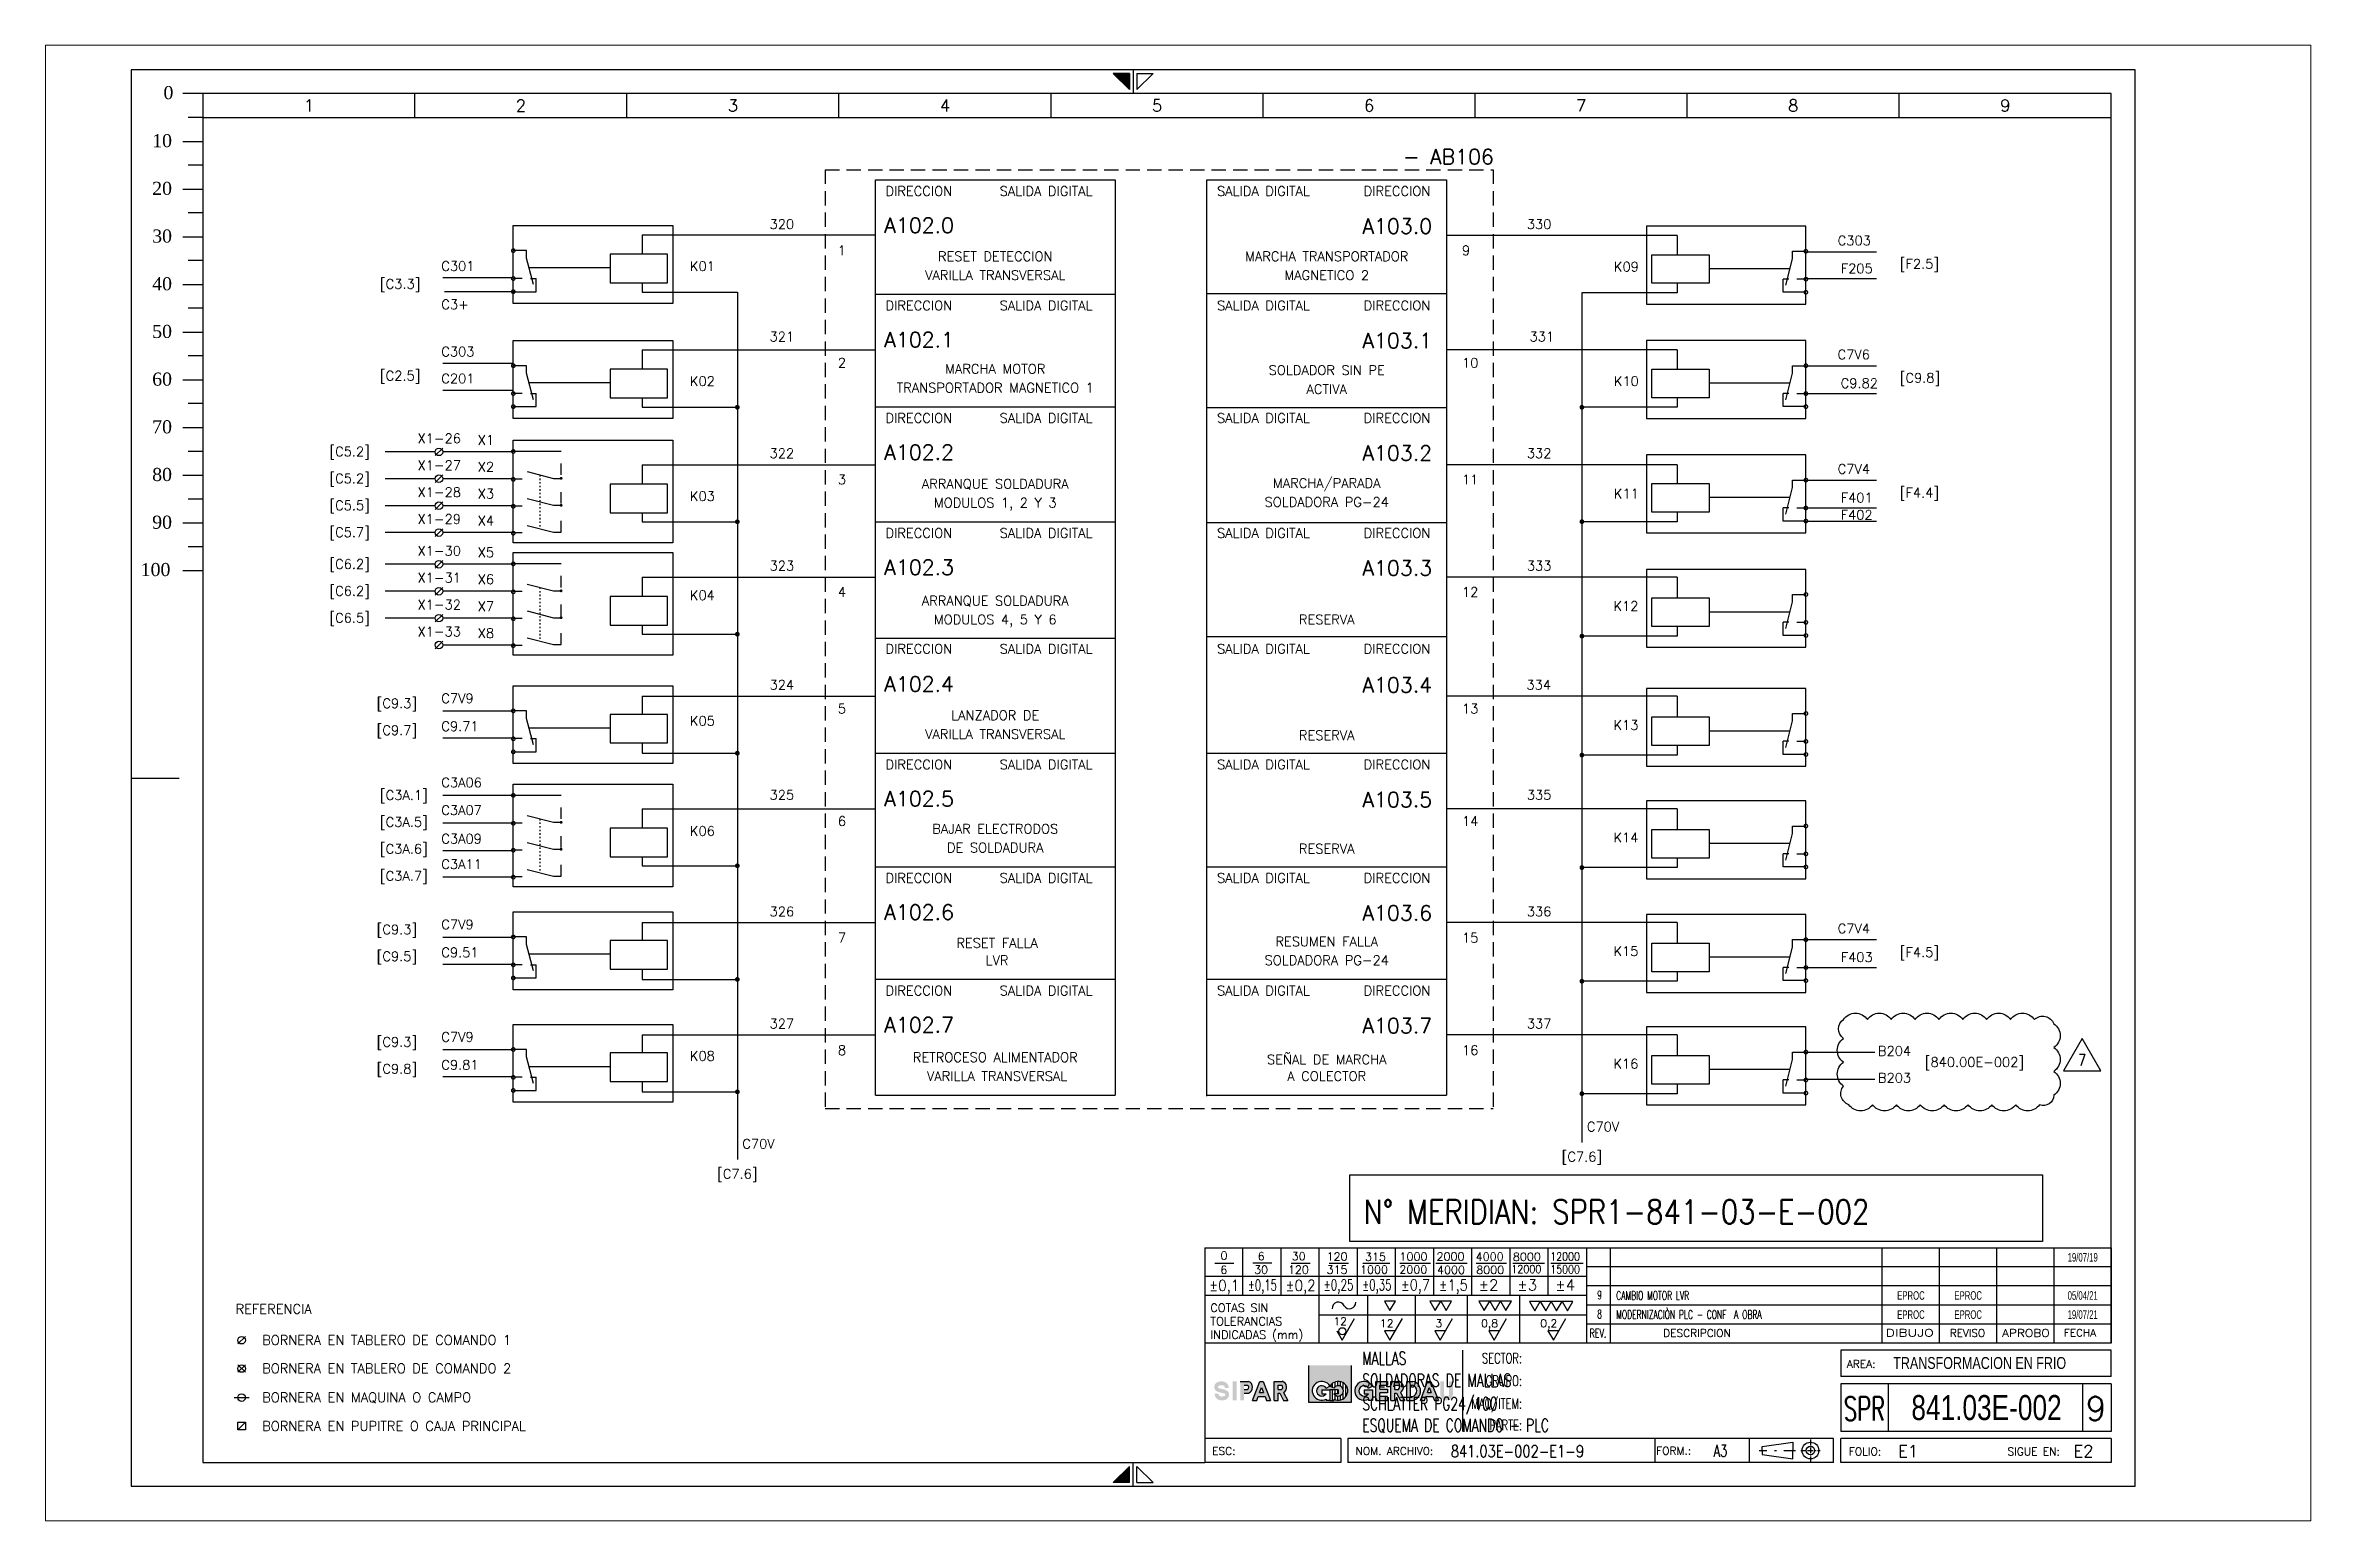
# Paper-space layout 'Layout1' of a CAD drawing. Header units: millimetres. Extents: x -18 to 457, y -7 to 302.
# The model-space entities are those that its viewports show. They can reach past a viewport. Long polylines and large blocks are cut down to what shows.
import ezdxf
from ezdxf.enums import TextEntityAlignment as Align

# ---------------------------------------------------------------- set-up
doc = ezdxf.new("R2010")
doc.units = ezdxf.units.MM
doc.linetypes.add('ACAD_ISO03W100', pattern=[30, 12, -18])
doc.linetypes.add('HIDDEN', pattern=[4.5, 3, -1.5])
for name, color, linetype in [('COMPONENTES', 4, 'Continuous'), ('LINE-CONEX', 3, 'Continuous'), ('MARGENES', 6, 'Continuous'), ('REC', 6, 'Continuous'), ('RECUADRO', 5, 'HIDDEN'), ('TEX', 150, 'Continuous'), ('TEXTO', 7, 'Continuous'), ('Textos', 150, 'Continuous'), ('TITULO', 6, 'Continuous')]:
    doc.layers.add(name, color=color, linetype=linetype)
doc.styles.add('ARIAL', font='arial.ttf', dxfattribs={"height": 2})
doc.styles.add('DUTCH801', font='dutcheb.ttf', dxfattribs={"width": 1.75, "height": 2.75})
doc.styles.add('LCOTAS', font='ROMANS')
doc.styles.add('LETRA2', font='swissk.ttf', dxfattribs={"height": 2})
doc.styles.add('LETRA25', font='romans', dxfattribs={"height": 2.5})
doc.styles.add('LETRA4', font='ROMANS', dxfattribs={"height": 4})
doc.styles.add('LETRA5', font='ROMANS', dxfattribs={"height": 5})
doc.styles.add('ROMANS', font='romans.shx', dxfattribs={"width": 0.85})
doc.styles.get("Standard").update_dxf_attribs({"font": 'arial.ttf'})

psp = doc.layouts.get("Layout1")

msp = doc.modelspace()

# ---------------------------------------------------------------- texts
at = {"layer": 'TEX', "style": 'ROMANS'}
msp.add_text('- AB106', height=3.154, dxfattribs=at).set_placement((266.53, 277.19))
at = {"layer": 'TEXTO', "style": 'ROMANS'}
for s, height, p in [('DIRECCION', 2, (158.08, 270.57)), ('SALIDA DIGITAL', 2, (182.01, 270.57)), ('SALIDA DIGITAL', 2, (227.57, 270.57)), ('DIRECCION', 2, (258.3, 270.57)), ('A102.0', 3.154, (157.83, 262.81)), ('320', 2, (133.79, 263.64)), ('A103.0', 3.154, (258.05, 262.64)), ('330', 2, (292.5, 263.64)), ('C303', 2, (357.65, 260.2)), ('C301', 2, (64.99, 254.85)), ('K01', 2, (117.08, 254.84)), ('1', 2, (148.09, 258.14)), ('9', 2, (278.9, 258.14)), ('K09', 2, (310.75, 254.72)), ('[F2.5]', 2, (370.67, 255.31)), ('[C3.3]', 2, (52.12, 251.1)), ('F205', 2, (358.3, 254.35)), ('C3+', 2, (64.99, 246.81)), ('DIRECCION', 2, (158.08, 246.58)), ('SALIDA DIGITAL', 2, (182.01, 246.58)), ('SALIDA DIGITAL', 2, (227.57, 246.58)), ('DIRECCION', 2, (258.3, 246.58)), ('C303', 2, (64.99, 236.91)), ('321', 2, (133.79, 240.06)), ('A102.1', 3.154, (157.83, 238.82)), ('A103.1', 3.154, (258.05, 238.65)), ('331', 2, (293.07, 240.06)), ('C7V6', 2, (357.63, 236.3)), ('[C2.5]', 2, (52.12, 231.86)), ('C201', 2, (64.99, 231.27)), ('K02', 2, (117.08, 230.72)), ('2', 2, (148.09, 234.56)), ('10', 2, (278.9, 234.56)), ('K10', 2, (310.75, 230.72)), ('[C9.8]', 2, (370.65, 231.41)), ('C9.82', 2, (358.28, 230.28)), ('DIRECCION', 2, (158.08, 222.99)), ('SALIDA DIGITAL', 2, (182.01, 222.99)), ('SALIDA DIGITAL', 2, (227.57, 222.99)), ('DIRECCION', 2, (258.3, 222.99)), ('X1', 2, (72.62, 218.4)), ('[C5.2]', 2, (41.53, 215.96)), ('X2', 2, (72.62, 212.75)), ('322', 2, (133.79, 215.6)), ('A102.2', 3.154, (157.83, 215.24)), ('A103.2', 3.154, (258.05, 215.06)), ('332', 2, (292.5, 215.6)), ('C7V4', 2, (357.65, 212.31)), ('[C5.2]', 2, (41.53, 210.31)), ('X3', 2, (72.62, 207.11)), ('3', 2, (148.09, 210.1)), ('11', 2, (278.9, 210.1)), ('K11', 2, (310.75, 207.14)), ('[F4.4]', 2, (370.67, 207.33)), ('[C5.5]', 2, (41.53, 204.67)), ('K03', 2, (117.08, 206.61)), ('F402', 2, (358.28, 202.68)), ('F401', 2, (358.3, 206.29)), ('[C5.7]', 2, (41.53, 199.03)), ('X4', 2, (72.62, 201.46)), ('DIRECCION', 2, (158.08, 198.87)), ('SALIDA DIGITAL', 2, (182.01, 198.87)), ('SALIDA DIGITAL', 2, (227.57, 198.87)), ('DIRECCION', 2, (258.3, 198.87)), ('[C6.2]', 2, (41.53, 192.37)), ('X5', 2, (72.62, 194.81)), ('X6', 2, (72.62, 189.17)), ('323', 2, (133.79, 192.01)), ('A102.3', 3.154, (157.83, 191.12)), ('A103.3', 3.154, (258.05, 190.95)), ('333', 2, (292.5, 192.01)), ('[C6.2]', 2, (41.53, 186.73)), ('X7', 2, (72.62, 183.52)), ('K04', 2, (117.08, 185.82)), ('4', 2, (148.09, 186.51)), ('12', 2, (278.9, 186.51)), ('K12', 2, (310.65, 183.55)), ('[C6.5]', 2, (41.53, 181.08)), ('X8', 2, (72.62, 177.88)), ('DIRECCION', 2, (158.08, 174.6)), ('SALIDA DIGITAL', 2, (182.01, 174.6)), ('SALIDA DIGITAL', 2, (227.57, 174.6)), ('DIRECCION', 2, (258.3, 174.6)), ('C7V9', 2, (64.99, 164.21)), ('324', 2, (133.79, 167.05)), ('A102.4', 3.154, (157.83, 166.62)), ('A103.4', 3.154, (258.05, 166.45)), ('334', 2, (292.41, 167.05)), ('[C9.3]', 2, (51.44, 163.16)), ('K05', 2, (117.08, 159.5)), ('5', 2, (148.09, 162.05)), ('13', 2, (278.9, 162.05)), ('[C9.7]', 2, (51.44, 157.52)), ('C9.71', 2, (64.99, 158.35)), ('K13', 2, (310.65, 158.6)), ('DIRECCION', 2, (158.08, 150.33)), ('SALIDA DIGITAL', 2, (182.01, 150.33)), ('SALIDA DIGITAL', 2, (227.57, 150.33)), ('DIRECCION', 2, (258.3, 150.33)), ('C3A06', 2, (64.99, 146.57)), ('[C3A.1]', 2, (52.12, 143.92)), ('C3A07', 2, (64.99, 140.76)), ('325', 2, (133.79, 143.97)), ('A102.5', 3.154, (157.83, 142.58)), ('A103.5', 3.154, (258.05, 142.41)), ('335', 2, (292.5, 143.97)), ('[C3A.5]', 2, (52.12, 138.28)), ('K06', 2, (117.08, 136.39)), ('6', 2, (148.09, 138.47)), ('14', 2, (278.9, 138.47)), ('[C3A.6]', 2, (52.12, 132.64)), ('C3A09', 2, (64.99, 134.77)), ('K14', 2, (310.65, 135.02)), ('[C3A.7]', 2, (52.12, 126.99)), ('C3A11', 2, (64.99, 129.43)), ('DIRECCION', 2, (158.08, 126.55)), ('SALIDA DIGITAL', 2, (182.01, 126.55)), ('SALIDA DIGITAL', 2, (227.57, 126.55)), ('DIRECCION', 2, (258.3, 126.55)), ('C7V9', 2, (64.99, 116.79)), ('326', 2, (133.79, 119.51)), ('A102.6', 3.154, (157.83, 118.8)), ('A103.6', 3.154, (258.05, 118.63)), ('336', 2, (292.5, 119.51)), ('[C9.3]', 2, (51.44, 115.75)), ('7', 2, (148.09, 114.01)), ('15', 2, (278.9, 114.01)), ('C7V4', 2, (357.65, 115.95)), ('[C9.5]', 2, (51.44, 110.11)), ('C9.51', 2, (64.99, 110.94)), ('K15', 2, (310.65, 111.19)), ('F403', 2, (358.3, 109.93)), ('[F4.5]', 2, (370.67, 110.97)), ('DIRECCION', 2, (158.08, 102.92)), ('SALIDA DIGITAL', 2, (182.01, 102.92)), ('SALIDA DIGITAL', 2, (227.57, 102.92)), ('DIRECCION', 2, (258.3, 102.92)), ('C7V9', 2, (64.99, 93.21)), ('327', 2, (133.79, 96)), ('A102.7', 3.154, (157.83, 95.17)), ('A103.7', 3.154, (258.05, 95)), ('337', 2, (292.5, 96)), ('[C9.3]', 2, (51.44, 92.16)), ('K08', 2, (117.08, 89.22)), ('8', 2, (148.09, 90.42)), ('16', 2, (278.9, 90.42)), ('[C9.8]', 2, (51.44, 86.52)), ('C9.81', 2, (64.99, 87.36)), ('K16', 2, (310.65, 87.6)), ('C70V', 2, (305.09, 74.4)), ('C70V', 2, (128.08, 70.8)), ('REFERENCIA', 2, (21.88, 36.18)), ('BORNERA EN TABLERO DE COMANDO 1', 2, (27.44, 29.65)), ('BORNERA EN TABLERO DE COMANDO 2', 2, (27.44, 23.71)), ('BORNERA EN MAQUINA O CAMPO', 2, (27.44, 17.63)), ('BORNERA EN PUPITRE O CAJA PRINCIPAL', 2, (27.44, 11.62))]:
    msp.add_text(s, height=height, dxfattribs=at).set_placement(p)
for s, p in [('RESET DETECCION', (181.08, 256.89)), ('MARCHA TRANSPORTADOR', (250.56, 256.89)), ('VARILLA TRANSVERSAL', (181.08, 252.93)), ('MAGNETICO 2', (250.56, 252.93)), ('MARCHA MOTOR', (181.08, 233.3)), ('SOLDADOR SIN PE', (250.56, 233.01)), ('TRANSPORTADOR MAGNETICO 1', (181.08, 229.34)), ('ACTIVA', (250.56, 229.05)), ('X1-26', (64.56, 218.73)), ('X1-27', (64.56, 213.08)), ('X1-28', (64.56, 207.44)), ('ARRANQUE SOLDADURA', (181.08, 209.18)), ('MARCHA/PARADA', (250.56, 209.34)), ('MODULOS 1, 2 Y 3', (181.08, 205.23)), ('SOLDADORA PG-24', (250.56, 205.38)), ('X1-29', (64.56, 201.8)), ('X1-30', (64.56, 195.14)), ('X1-31', (64.56, 189.5)), ('X1-32', (64.56, 183.86)), ('ARRANQUE SOLDADURA', (181.08, 184.68)), ('MODULOS 4, 5 Y 6', (181.08, 180.73)), ('RESERVA', (250.56, 180.73)), ('X1-33', (64.56, 178.21)), ('LANZADOR DE', (181.08, 160.65)), ('VARILLA TRANSVERSAL', (181.08, 156.69)), ('RESERVA', (250.56, 156.46)), ('BAJAR ELECTRODOS', (181.08, 136.86)), ('DE SOLDADURA', (181.08, 132.91)), ('RESERVA', (250.56, 132.68)), ('RESET FALLA', (181.47, 112.92)), ('RESUMEN FALLA', (250.56, 113.23)), ('LVR', (181.47, 109.28)), ('SOLDADORA PG-24', (250.56, 109.28)), ('RETROCESO ALIMENTADOR', (181.08, 88.95)), ('SEÑAL DE MARCHA', (250.56, 88.48)), ('B204', (369.56, 90.28)), ('VARILLA TRANSVERSAL', (181.47, 84.99)), ('A COLECTOR', (250.56, 84.99)), ('B203', (369.56, 84.64)), ('[C7.6]', (127.03, 64.5)), ('[C7.6]', (304.04, 68.1))]:
    msp.add_text(s, height=2, dxfattribs=at).set_placement(p, align=Align.CENTER)
msp.add_text('[840.00E-002]', height=2, dxfattribs=at).set_placement((396.72, 87.94), align=Align.RIGHT)
at = {"layer": 'Textos', "insert": (258.29, 60.05), "char_height": 5, "width": 174.7782, "attachment_point": 1, "style": 'ROMANS'}
msp.add_mtext('N° MERIDIAN: SPR1-841-03-E-002', dxfattribs=at)

# ---------------------------------------------------------------- blocks, each defined once
blk = doc.blocks.new('CONTAC1')
at = {"layer": 'COMPONENTES'}
blk.add_lwpolyline([(12, 0), (6, 0), (0, 0), (0, -6), (12, -6)], close=True, dxfattribs=at)
blk = doc.blocks.new('A3')
at = {"layer": 'TEX'}
h = blk.add_hatch(color=256, dxfattribs=at)
h.paths.add_polyline_path([(255.67, 25.35), (246.84, 25.35), (246.84, 17.57), (255.67, 17.57)])
h.paths.add_polyline_path([(252.04, 18.24), (252.04, 18.01), (251.24, 18.01), (250.44, 18.01), (250.44, 18.24, -2.348205), (251.24, 21, -2.348205)], flags=16)
h.paths.add_polyline_path([(252.08, 19.4), (252.97, 19.4), (252.97, 20.2), (251.24, 20.2), (249.52, 20.2), (249.52, 19.4), (250.41, 19.4, -3.501885), (250.45, 20.54), (251.24, 21), (252.04, 20.54, -3.501885)], flags=0)
h = blk.add_hatch(color=256, dxfattribs=at)
h.paths.add_polyline_path([(228.13, 21.15), (228.25, 21.17), (228.36, 21.18), (228.49, 21.19), (228.63, 21.18), (228.75, 21.17), (228.86, 21.14), (228.97, 21.08), (229.08, 21), (229.15, 20.89), (229.18, 20.81), (229.2, 20.7), (229.21, 20.6), (230.01, 20.6), (230, 20.66), (230, 20.7), (229.99, 20.75), (229.99, 20.8), (229.98, 20.84), (229.98, 20.88), (229.97, 20.92), (229.96, 20.96), (229.95, 21), (229.94, 21.04), (229.93, 21.08), (229.91, 21.12), (229.9, 21.17), (229.88, 21.21), (229.86, 21.25), (229.83, 21.29), (229.81, 21.34), (229.78, 21.38), (229.75, 21.43), (229.71, 21.47), (229.68, 21.51), (229.64, 21.55), (229.6, 21.59), (229.56, 21.63), (229.52, 21.66), (229.47, 21.7), (229.43, 21.73), (229.38, 21.76), (229.34, 21.79), (229.29, 21.81), (229.25, 21.83), (229.21, 21.85), (229.16, 21.87), (229.12, 21.89), (229.08, 21.9), (229.03, 21.92), (228.99, 21.93), (228.95, 21.94), (228.91, 21.95), (228.87, 21.95), (228.83, 21.96), (228.78, 21.97), (228.74, 21.97), (228.7, 21.97), (228.66, 21.98), (228.62, 21.98), (228.58, 21.98), (228.54, 21.98), (228.5, 21.98), (228.46, 21.98), (228.42, 21.98), (228.38, 21.98), (228.34, 21.98), (228.3, 21.98), (228.25, 21.97), (228.21, 21.97), (228.16, 21.97), (228.11, 21.96), (228.06, 21.95), (228.01, 21.94), (227.95, 21.93), (227.9, 21.92), (227.84, 21.9), (227.78, 21.88), (227.72, 21.86), (227.66, 21.83), (227.6, 21.8), (227.54, 21.77), (227.48, 21.73), (227.42, 21.69), (227.37, 21.65), (227.32, 21.6), (227.27, 21.55), (227.23, 21.5), (227.19, 21.44), (227.15, 21.38), (227.12, 21.31), (227.1, 21.25), (227.07, 21.18), (227.05, 21.12), (227.03, 21.05), (227.02, 20.98), (227.01, 20.92), (227, 20.85), (227, 20.79), (227, 20.72), (227, 20.66), (227.01, 20.6), (227.02, 20.54), (227.04, 20.49), (227.05, 20.44), (227.08, 20.39), (227.1, 20.34), (227.13, 20.29), (227.16, 20.24), (227.19, 20.2), (227.23, 20.16), (227.26, 20.11), (227.3, 20.07), (227.34, 20.04), (227.38, 20), (227.39, 19.99), (227.54, 19.91), (227.8, 19.79), (228.09, 19.7), (228.41, 19.62), (228.72, 19.54), (228.99, 19.49), (229.14, 19.43), (229.29, 19.29), (229.28, 19.1), (229.2, 18.94), (229.03, 18.86), (228.78, 18.82), (228.55, 18.81), (228.34, 18.82), (228.19, 18.86), (228.04, 18.96), (227.92, 19.1), (227.89, 19.21), (227.87, 19.4), (227.07, 19.4), (227.07, 19.34), (227.08, 19.3), (227.08, 19.25), (227.09, 19.2), (227.09, 19.16), (227.1, 19.12), (227.11, 19.08), (227.12, 19.04), (227.13, 19), (227.14, 18.96), (227.15, 18.92), (227.16, 18.88), (227.18, 18.83), (227.2, 18.79), (227.22, 18.75), (227.24, 18.71), (227.27, 18.66), (227.3, 18.62), (227.33, 18.57), (227.36, 18.53), (227.4, 18.49), (227.44, 18.45), (227.48, 18.41), (227.52, 18.37), (227.56, 18.34), (227.6, 18.3), (227.65, 18.27), (227.69, 18.24), (227.74, 18.21), (227.78, 18.19), (227.83, 18.17), (227.87, 18.15), (227.91, 18.13), (227.96, 18.11), (228, 18.1), (228.04, 18.08), (228.08, 18.07), (228.13, 18.06), (228.17, 18.05), (228.21, 18.05), (228.25, 18.04), (228.29, 18.03), (228.33, 18.03), (228.37, 18.03), (228.41, 18.02), (228.45, 18.02), (228.49, 18.02), (228.53, 18.02), (228.57, 18.02), (228.61, 18.02), (228.65, 18.02), (228.7, 18.02), (228.74, 18.02), (228.78, 18.02), (228.82, 18.03), (228.87, 18.03), (228.92, 18.03), (228.97, 18.04), (229.02, 18.05), (229.07, 18.06), (229.12, 18.07), (229.18, 18.08), (229.24, 18.1), (229.29, 18.12), (229.35, 18.14), (229.42, 18.17), (229.48, 18.2), (229.54, 18.23), (229.59, 18.27), (229.65, 18.31), (229.71, 18.35), (229.76, 18.4), (229.8, 18.45), (229.85, 18.5), (229.89, 18.56), (229.92, 18.62), (229.95, 18.69), (229.98, 18.75), (230, 18.82), (230.03, 18.88), (230.04, 18.95), (230.06, 19.02), (230.07, 19.08), (230.07, 19.15), (230.08, 19.21), (230.08, 19.28), (230.07, 19.34), (230.07, 19.4), (230.05, 19.46), (230.04, 19.51), (230.02, 19.56), (230, 19.61), (229.97, 19.66), (229.95, 19.71), (229.92, 19.76), (229.88, 19.8), (229.85, 19.84), (229.81, 19.89), (229.77, 19.93), (229.73, 19.96), (229.69, 20), (229.68, 20.01), (229.64, 20.03), (229.58, 20.06), (229.53, 20.09), (229.48, 20.11), (229.43, 20.14), (229.38, 20.16), (229.34, 20.18), (229.29, 20.19), (229.25, 20.21), (229.21, 20.23), (229.17, 20.24), (229.13, 20.25), (229.09, 20.27), (229.05, 20.28), (229.02, 20.29), (228.98, 20.3), (228.94, 20.31), (228.9, 20.32), (228.86, 20.33), (228.82, 20.34), (228.79, 20.35), (228.69, 20.37), (228.62, 20.39), (228.55, 20.41), (228.51, 20.42), (228.47, 20.43), (228.44, 20.44), (228.4, 20.45), (228.36, 20.46), (228.33, 20.46), (228.29, 20.47), (228.26, 20.48), (228.18, 20.5), (228.09, 20.52), (227.98, 20.56), (227.87, 20.62), (227.79, 20.71), (227.79, 20.83), (227.82, 20.96), (227.89, 21.06), (228, 21.12)])
h.paths.add_polyline_path([(230.87, 18.01), (231.67, 18.01), (231.67, 21.99), (230.87, 21.99)])
h.paths.add_polyline_path([(232.42, 18.01), (233.22, 18.01), (233.22, 19.5), (234.14, 19.5, 0.708852), (234.14, 21.99), (232.42, 21.99)])
h.paths.add_polyline_path([(233.22, 20.3), (233.22, 21.2), (233.97, 21.2, -0.566556), (233.97, 20.3)], flags=16)
h.paths.add_polyline_path([(236.19, 18.83), (237.62, 18.83), (237.94, 18.01), (238.8, 18.01), (237.24, 21.99), (236.52, 21.99), (235.03, 18.01), (235.88, 18.01)])
h.paths.add_polyline_path([(236.49, 19.63), (236.89, 20.7), (237.31, 19.63)], flags=16)
h.paths.add_polyline_path([(240.35, 19.5), (240.71, 19.5), (241.52, 18.01), (242.43, 18.01), (241.52, 19.67, 0.672291), (241.2, 21.99), (239.55, 21.99), (239.55, 18.01), (240.35, 18.01)])
h.paths.add_polyline_path([(240.35, 20.3), (240.35, 21.2), (241.15, 21.2, -0.508421), (241.1, 20.3)], flags=16)
h = blk.add_hatch(dxfattribs=at)
h.set_pattern_fill('ANSI31', color=256, scale=0.179464, angle=45, style=0)
h.set_pattern_definition([(90, (130.9459, 1.37434), (-0.5697977, 1e-16), [])])
h.paths.add_polyline_path([(251.24, 21), (252.04, 20.54, -3.501885), (252.08, 19.4), (252.97, 19.4), (252.97, 20.2), (251.24, 20.2), (251.24, 18.01), (252.04, 18.01), (252.04, 18.24, 2.348205)])
h = blk.add_hatch(color=256, dxfattribs=at)
h.paths.add_polyline_path([(259.33, 18.24), (259.33, 18.01), (260.13, 18.01), (260.13, 20.2), (258.4, 20.2), (258.4, 19.4), (259.29, 19.4, -3.501885), (259.33, 20.54), (260.13, 21, 2.348205)])
h.paths.add_polyline_path([(263.26, 21.99), (260.87, 21.99), (260.87, 18.01), (263.26, 18.01), (263.26, 18.8), (261.66, 18.8), (261.66, 19.56), (263.26, 19.56), (263.26, 20.36), (261.66, 20.36), (261.66, 21.2), (263.26, 21.2)])
h.paths.add_polyline_path([(265.68, 21.99), (264.02, 21.99), (264.02, 18.01), (264.82, 18.01), (264.82, 19.5), (265.18, 19.5), (265.99, 18.01), (266.9, 18.01), (266, 19.67, 0.672291)])
h.paths.add_polyline_path([(264.82, 21.2), (265.63, 21.2, -0.508421), (265.58, 20.3), (264.82, 20.3)], flags=16)
h.paths.add_polyline_path([(268.57, 21.99), (267.33, 21.99), (267.33, 18.01), (268.59, 18.01, 0.825148)])
h.paths.add_polyline_path([(268.12, 21.2), (268.49, 21.2, -0.780464), (268.5, 18.8), (268.12, 18.8)], flags=16)
h.paths.add_polyline_path([(272.41, 21.97), (271.69, 21.99), (270.19, 18.01), (271.04, 18.01), (271.35, 18.83), (272.79, 18.83), (273.11, 18.01), (273.97, 18.01)])
h.paths.add_polyline_path([(272.05, 20.7), (272.47, 19.63), (271.65, 19.63)], flags=16)
h.paths.add_polyline_path([(275.15, 21.99), (274.35, 21.99), (274.35, 19.12, 0.841466), (277, 19.12), (277, 21.99), (276.2, 21.99), (276.2, 19.2, -0.760831), (275.15, 19.2)])
at = {"layer": 'MARGENES', "color": 4}
for p, q in [((420, 297), (0, 297)), ((0, 297), (0, 0)), ((209.23, 296.25), (205.83, 296.25)), ((209.23, 292.85), (205.83, 296.25)), ((209.23, 296.25), (209.23, 292.85)), ((210, 297), (210, 292)), ((210.77, 292.85), (214.17, 296.25)), ((210.77, 296.25), (214.17, 296.25)), ((210.77, 296.25), (210.77, 292.85)), ((420, 0), (420, 297)), ((0, 148.5), (10.02, 148.5)), ((210, 0), (210, 5)), ((0, 0), (420, 0)), ((209.23, 4.15), (205.83, 0.75)), ((209.23, 0.75), (205.83, 0.75)), ((209.23, 0.75), (209.23, 4.15)), ((210.77, 4.15), (214.17, 0.75)), ((210.77, 0.75), (210.77, 4.15)), ((210.77, 0.75), (214.17, 0.75))]:
    blk.add_line(p, q, dxfattribs=at)
at = {"layer": 'MARGENES'}
for p, q in [((415, 292), (15, 292)), ((15, 292), (15, 5)), ((415, 30), (415, 292)), ((415, 50), (415, 30)), ((415, 23), (415, 28.5)), ((415, 21.5), (415, 11.5)), ((415, 10), (415, 5)), ((15, 5), (225, 5)), ((253.5, 5), (225, 5)), ((356.78, 5), (255, 5)), ((415, 5), (358.28, 5))]:
    blk.add_line(p, q, dxfattribs=at)
at = {"layer": 'MARGENES', "color": 1}
for p, q in [((59.44, 287), (59.44, 292)), ((103.89, 287), (103.89, 292)), ((148.33, 287), (148.33, 292)), ((192.78, 287), (192.78, 292)), ((237.22, 287), (237.22, 292)), ((281.67, 287), (281.67, 292)), ((326.11, 287), (326.11, 292)), ((370.56, 287), (370.56, 292)), ((15, 287), (415, 287)), ((233, 40), (233, 50)), ((241, 40), (241, 50)), ((249, 30), (249, 50)), ((257, 40), (257, 50)), ((265, 40), (265, 50)), ((273, 40), (273, 50)), ((281, 40), (281, 50)), ((289, 40), (289, 50)), ((297, 40), (297, 50)), ((310, 30), (310, 50)), ((367, 30), (367, 50)), ((379, 30), (379, 50)), ((391, 30), (391, 50)), ((403, 30), (403, 50)), ((305, 44), (225, 44)), ((227.1, 46.76), (231.1, 46.76)), ((235.06, 46.82), (239.06, 46.82)), ((243.1, 46.76), (247.1, 46.76)), ((251.1, 46.76), (255.1, 46.76)), ((258.14, 46.76), (263.81, 46.76)), ((265.88, 46.76), (272.28, 46.76)), ((273.41, 46.76), (280, 46.76)), ((281.87, 46.76), (288.24, 46.76)), ((289.57, 46.76), (296.2, 46.76)), ((297.52, 46.76), (304.29, 46.76)), ((415, 46), (305, 46)), ((259.09, 40), (259.09, 30)), ((269.09, 40), (269.09, 30)), ((280.02, 40), (280.02, 30)), ((290.95, 40), (290.95, 30)), ((415, 42), (305, 42)), ((415, 38), (305, 38)), ((305, 35.88), (249, 35.88)), ((253.8, 30.65), (256.41, 35.15)), ((263.8, 30.65), (266.41, 35.15)), ((274.32, 30.65), (276.92, 35.15)), ((285.67, 30.65), (288.27, 35.15)), ((298.06, 30.65), (300.66, 35.15)), ((415, 34), (305, 34)), ((252.67, 32.62), (253.8, 30.65)), ((262.67, 32.62), (263.8, 30.65)), ((264.94, 32.62), (262.67, 32.62)), ((273.19, 32.62), (274.32, 30.65)), ((275.46, 32.62), (273.19, 32.62)), ((284.53, 32.62), (285.67, 30.65)), ((286.81, 32.62), (284.53, 32.62)), ((296.92, 32.62), (298.06, 30.65)), ((299.2, 32.62), (296.92, 32.62)), ((351.94, 9.77), (351.94, 8.55)), ((341.17, 7.49), (342.83, 7.49)), ((344.43, 7.49), (344.79, 7.49)), ((346.34, 7.49), (348.79, 7.49)), ((349.91, 7.49), (350.08, 7.49)), ((349.99, 7.49), (350.86, 7.49)), ((351.35, 7.49), (352.48, 7.49)), ((351.94, 8.39), (351.94, 8.23)), ((351.94, 8.02), (351.94, 6.94)), ((351.94, 6.7), (351.94, 6.45)), ((351.94, 6.26), (351.94, 5.18)), ((353.02, 7.49), (353.16, 7.49)), ((353.42, 7.49), (353.96, 7.49))]:
    blk.add_line(p, q, dxfattribs=at)
at = {"layer": 'MARGENES', "color": 7}
for p, q in [((225, 50), (415, 50)), ((305, 50), (305, 30)), ((305, 40), (225, 40)), ((415, 30), (225, 30)), ((279, 28.5), (279, 11.5)), ((415, 28.5), (358.28, 28.5)), ((358.28, 28.5), (358.28, 23)), ((415, 23), (358.28, 23)), ((415, 21.5), (358.28, 21.5)), ((358.28, 21.5), (358.28, 11.5)), ((368.28, 11.5), (368.28, 21.5)), ((409, 11.5), (409, 21.5)), ((253.5, 10), (225, 10)), ((253.5, 10), (253.5, 5)), ((356.78, 10), (255, 10)), ((255, 10), (255, 5)), ((319.3, 10), (319.3, 5)), ((339.1, 10), (339.1, 5)), ((356.78, 5), (356.78, 10)), ((415, 11.5), (358.28, 11.5)), ((415, 10), (358.28, 10)), ((358.28, 5), (358.28, 10))]:
    blk.add_line(p, q, dxfattribs=at)
at = {"layer": 'MARGENES', "color": 1}
for points in [[(262.67, 38.81), (263.8, 36.84), (264.94, 38.81)], [(272.17, 38.81), (273.3, 36.84), (274.44, 38.81)], [(274.44, 38.81), (275.58, 36.84), (276.72, 38.81)], [(282.43, 38.82), (283.57, 36.85), (284.71, 38.82)], [(284.71, 38.82), (285.84, 36.85), (286.98, 38.82)], [(286.98, 38.82), (288.12, 36.85), (289.26, 38.82)], [(293.04, 38.76), (294.18, 36.79), (295.32, 38.76)], [(295.32, 38.76), (296.45, 36.79), (297.59, 38.76)], [(297.59, 38.76), (298.73, 36.79), (299.87, 38.76)], [(299.87, 38.76), (301, 36.79), (302.14, 38.76)]]:
    blk.add_lwpolyline(points, close=True, dxfattribs=at)
blk.add_circle((253.82, 32.5), 0.742, dxfattribs=at)
for centre, start, end in [((253.01, 37.3), 25.3098, 184.5991), ((255.32, 38.52), 210.3269, 2.285)]:
    blk.add_arc(centre, 1.31, start, end, dxfattribs=at)
at = {"layer": 'MARGENES', "color": 4}
for points in [[(209.23, 296.25), (209.23, 292.85), (205.83, 296.25)], [(209.23, 0.75), (209.23, 4.15), (205.83, 0.75)]]:
    blk.add_solid(points, dxfattribs=at)
at = {"layer": 'REC', "color": 1}
for p, q in [((15, 292), (10.8, 292)), ((15, 287), (11.9, 287)), ((10.8, 282), (15, 282)), ((15, 277), (11.9, 277)), ((10.8, 272), (15, 272)), ((15, 267), (11.9, 267)), ((10.8, 262), (15, 262)), ((15, 257), (11.9, 257)), ((10.8, 252), (15, 252)), ((15, 247), (11.9, 247)), ((10.8, 242), (15, 242)), ((15, 237), (11.9, 237)), ((10.8, 232), (15, 232)), ((15, 227), (11.9, 227)), ((10.8, 222), (15, 222)), ((15, 217), (11.9, 217)), ((10.8, 212), (15, 212)), ((15, 207), (11.9, 207)), ((10.8, 202), (15, 202)), ((15, 197), (11.9, 197)), ((10.8, 192), (15, 192))]:
    blk.add_line(p, q, dxfattribs=at)
at = {"layer": 'REC'}
blk.add_line((225, 50), (225, 5), dxfattribs=at)
at = {"layer": 'TEX'}
for p, q in [((246.84, 17.57), (246.84, 25.35)), ((255.67, 25.35), (255.67, 17.57)), ((232.42, 21.99), (234.14, 21.99)), ((233.22, 21.2), (233.97, 21.2)), ((233.22, 20.3), (233.97, 20.3)), ((233.22, 19.5), (234.14, 19.5)), ((235.03, 18.01), (236.52, 21.99)), ((236.49, 19.63), (236.89, 20.7)), ((236.49, 19.63), (237.31, 19.63)), ((236.52, 21.99), (237.24, 21.99)), ((236.89, 20.7), (237.31, 19.63)), ((237.24, 21.99), (238.8, 18.01)), ((239.55, 18.01), (239.55, 21.99)), ((239.55, 21.99), (241.2, 21.99)), ((240.35, 20.3), (240.35, 21.2)), ((240.35, 21.2), (241.15, 21.2)), ((240.35, 20.3), (241.1, 20.3)), ((240.35, 18.01), (240.35, 19.5)), ((240.35, 19.5), (240.71, 19.5)), ((240.71, 19.5), (241.52, 18.01)), ((241.52, 19.67), (242.43, 18.01)), ((249.52, 20.2), (249.52, 19.4)), ((249.52, 20.2), (251.24, 20.2)), ((249.52, 19.4), (250.41, 19.4)), ((250.45, 20.54), (251.24, 21)), ((252.04, 20.54), (251.24, 21)), ((252.97, 20.2), (251.24, 20.2)), ((251.24, 20.2), (251.24, 18.01)), ((251.24, 20.2), (251.24, 18.01)), ((252.97, 19.4), (252.08, 19.4)), ((252.97, 20.2), (252.97, 19.4)), ((258.4, 20.2), (260.13, 20.2)), ((258.4, 20.2), (258.4, 19.4)), ((258.4, 19.4), (259.29, 19.4)), ((259.33, 20.54), (260.13, 21)), ((260.13, 20.2), (260.13, 18.01)), ((260.87, 18.01), (260.87, 21.99)), ((260.87, 21.99), (263.26, 21.99)), ((261.66, 20.36), (261.66, 21.2)), ((261.66, 21.2), (263.26, 21.2)), ((261.66, 20.36), (263.26, 20.36)), ((261.66, 18.8), (261.66, 19.56)), ((263.26, 19.56), (261.66, 19.56)), ((263.26, 21.99), (263.26, 21.2)), ((263.26, 20.36), (263.26, 19.56)), ((264.02, 18.01), (264.02, 21.99)), ((264.02, 21.99), (265.68, 21.99)), ((264.82, 20.3), (264.82, 21.2)), ((264.82, 21.2), (265.63, 21.2)), ((264.82, 20.3), (265.58, 20.3)), ((264.82, 18.01), (264.82, 19.5)), ((264.82, 19.5), (265.18, 19.5)), ((265.18, 19.5), (265.99, 18.01)), ((266, 19.67), (266.9, 18.01)), ((267.33, 18.01), (267.33, 21.99)), ((267.33, 21.99), (268.57, 21.99)), ((268.12, 18.8), (268.12, 21.2)), ((268.12, 21.2), (268.49, 21.2)), ((270.19, 18.01), (271.69, 21.99)), ((271.65, 19.63), (272.05, 20.7)), ((271.65, 19.63), (272.47, 19.63)), ((271.69, 21.99), (272.41, 21.97)), ((272.05, 20.7), (272.47, 19.63)), ((272.41, 21.97), (273.97, 18.01)), ((235.03, 18.01), (235.88, 18.01)), ((235.88, 18.01), (236.19, 18.83)), ((236.19, 18.83), (237.62, 18.83)), ((237.62, 18.83), (237.94, 18.01)), ((237.94, 18.01), (238.8, 18.01)), ((239.55, 18.01), (240.35, 18.01)), ((241.52, 18.01), (242.43, 18.01)), ((255.67, 17.57), (246.84, 17.57)), ((250.44, 18.24), (250.44, 18.01)), ((251.24, 18.01), (250.44, 18.01)), ((251.24, 18.01), (252.04, 18.01)), ((252.04, 18.24), (252.04, 18.01)), ((259.33, 18.24), (259.33, 18.01)), ((260.13, 18.01), (259.33, 18.01)), ((260.87, 18.01), (263.26, 18.01)), ((263.26, 18.8), (261.66, 18.8)), ((263.26, 18.01), (263.26, 18.8)), ((264.02, 18.01), (264.82, 18.01)), ((265.99, 18.01), (266.9, 18.01)), ((267.33, 18.01), (268.59, 18.01)), ((268.12, 18.8), (268.5, 18.8)), ((270.19, 18.01), (271.04, 18.01)), ((271.04, 18.01), (271.35, 18.83)), ((271.35, 18.83), (272.79, 18.83)), ((272.79, 18.83), (273.11, 18.01)), ((273.11, 18.01), (273.97, 18.01))]:
    blk.add_line(p, q, dxfattribs=at)
for centre, radius, start, end in [((233.7, 20.75), 0.524, 300.9321, 59.0679), ((233.7, 20.75), 1.32, 289.338, 70.662), ((240.8, 20.77), 0.558, 302.7945, 50.5935), ((240.89, 20.77), 1.27, 300.0461, 75.6964), ((249.52, 20), 1.99, 30, 297.7317), ((249.52, 20), 1.08, 30, 326.251), ((252.97, 20), 1.99, 242.2683, 150), ((252.97, 20), 1.08, 213.749, 150), ((258.4, 20), 1.99, 30, 297.7317), ((258.4, 20), 1.08, 30, 326.251), ((265.27, 20.77), 0.558, 302.7945, 50.5935), ((265.36, 20.77), 1.27, 300.0461, 75.6964), ((268.2, 20), 1.23, 284.4183, 76.3013), ((268.2, 20), 2.03, 281.2242, 79.3349)]:
    blk.add_arc(centre, radius, start, end, dxfattribs=at)
at = {"layer": 'Textos'}
for p, q in [((341.85, 8.34), (348.22, 9.24)), ((341.85, 7.49), (341.85, 8.34)), ((341.85, 7.49), (341.85, 6.63)), ((341.85, 6.63), (348.22, 5.73)), ((348.22, 9.24), (348.22, 7.49)), ((348.22, 5.73), (348.22, 7.49))]:
    blk.add_line(p, q, dxfattribs=at)
for radius in [1.75, 0.877]:
    blk.add_circle((351.94, 7.49), radius, dxfattribs=at)
at = {"layer": 'MARGENES', "color": 1, "style": 'LCOTAS'}
for s, height, p in [('0', 1.71, (228.3, 47.52)), ('6', 1.71, (236.08, 47.38)), ('30', 1.71, (243.21, 47.37)), ('120', 1.71, (250.53, 47.32)), ('315', 1.71, (258.57, 47.26)), ('1000', 1.71, (265.8, 47.3)), ('2000', 1.71, (273.58, 47.32)), ('4000', 1.71, (281.77, 47.28)), ('8000', 1.71, (289.58, 47.26)), ('6', 1.71, (228.26, 44.52)), ('30', 1.71, (235.33, 44.55)), ('120', 1.71, (242.42, 44.55)), ('315', 1.71, (250.53, 44.55)), ('1000', 1.71, (257.54, 44.57)), ('2000', 1.71, (265.77, 44.58)), ('4000', 1.71, (273.66, 44.5)), ('8000', 1.71, (281.9, 44.51)), ('%%P2', 2.3, (282.4, 41.04)), ('%%P3', 2.3, (290.53, 41.04)), ('%%P4', 2.3, (298.48, 41.04)), ('COTAS SIN', 1.743, (226.15, 36.55)), ('TOLERANCIAS', 1.743, (226.15, 33.72)), ('12', 1.656, (251.94, 33.74)), ('12', 1.656, (261.7, 33.33)), ('3', 1.66, (273.35, 33.33)), ('0,8', 1.656, (282.92, 33.33)), ('0,2', 1.656, (295.31, 33.33)), ('INDICADAS (mm)', 1.743, (226.15, 30.9))]:
    blk.add_text(s, height=height, dxfattribs=at).set_placement(p)
for s, height, width, p, p2 in [('12000', 1.71, 0.790089, (297.4, 47.32), (303.64, 47.32)), ('%%P0,1', 2.3, 0.865454, (225.88, 40.96), (232.23, 40.96)), ('%%P0,15', 2.3, 0.598358, (234.03, 41.03), (240.12, 41.03)), ('%%P0,2', 2.3, 0.787915, (241.91, 40.96), (248.21, 40.96)), ('%%P0,25', 2.3, 0.617458, (249.89, 41.06), (256.18, 41.06)), ('%%P0,35', 2.3, 0.603736, (257.99, 41.06), (264.14, 41.06)), ('%%P0,7', 2.3, 0.760403, (266.1, 41.06), (272.18, 41.06)), ('%%P1,5', 2.3, 0.762292, (274.03, 41.03), (280.12, 41.03)), ('12000', 1.71, 0.797835, (289.25, 44.67), (295.55, 44.67)), ('15000', 1.71, 0.790089, (297.4, 44.63), (303.64, 44.63))]:
    blk.add_text(s, height=height, dxfattribs=dict(at, width=width)).set_placement(p, p2, align=Align.FIT)
at = {"layer": 'REC', "color": 1, "style": 'DUTCH801'}
for s, p in [('0', (6.76, 290.84)), ('10', (4.39, 280.77)), ('20', (4.39, 270.77)), ('30', (4.39, 260.77)), ('40', (4.39, 250.77)), ('50', (4.39, 240.77)), ('60', (4.39, 230.77)), ('70', (4.39, 220.77)), ('80', (4.39, 210.77)), ('90', (4.39, 200.77)), ('100', (1.98, 190.84))]:
    blk.add_text(s, height=2.75, dxfattribs=at).set_placement(p)
at = {"layer": 'TEX', "style": 'LCOTAS'}
for s, p in [('1', (37.22, 289.5)), ('2', (81.67, 289.5)), ('3', (126.11, 289.5)), ('4', (170.56, 289.5)), ('5', (215, 289.5)), ('6', (259.44, 289.5)), ('7', (303.89, 289.5)), ('8', (348.33, 289.5)), ('9', (392.78, 289.5))]:
    blk.add_text(s, height=2.5, dxfattribs=at).set_placement(p, align=Align.MIDDLE_CENTER)
at = {"layer": 'TEX', "width": 0.6456}
for tag, p in [('DIBUJO', (373, 48)), ('REVISO', (385, 48)), ('APROBO', (397, 48)), ('FECHA', (409, 48)), ('DIBUJO', (373, 44)), ('REVISO', (385, 44)), ('APROBO', (397, 44)), ('FECHA', (409, 44)), ('DIBUJO', (373, 40)), ('REVISO', (385, 40)), ('APROBO', (397, 40)), ('FECHA', (409, 40)), ('DIBUJO', (373, 36)), ('REVISO', (385, 36)), ('APROBO', (397, 36)), ('FECHA', (409, 36))]:
    blk.add_attdef(tag, text='', height=1.8, dxfattribs=at).set_placement(p, align=Align.MIDDLE_CENTER)
at = {"layer": 'Textos', "style": 'LCOTAS'}
for s, height, width, p, p2 in [('REV.', 1.8, 0.645643, (305.64, 31.2), (309.18, 31.2)), ('DIBUJO', 1.6, 1.231263, (367.73, 31.37), (377.77, 31.37)), ('APROBO', 1.6, 1.075207, (392.08, 31.33), (402.07, 31.33))]:
    blk.add_text(s, height=height, dxfattribs=dict(at, width=width)).set_placement(p, p2, align=Align.FIT)
for s, height, p in [('DESCRIPCION', 1.62, (321.1, 31.3)), ('REVISO', 1.6, (381.15, 31.32)), ('FECHA', 1.6, (405.07, 31.37)), ('AREA:', 1.627, (359.58, 24.81)), ('ESC:', 1.627, (226.58, 6.56)), ('NOM. ARCHIVO:', 1.6271, (256.58, 6.56)), ('FORM.:', 1.627, (319.62, 6.62)), ('FOLIO:', 1.627, (359.97, 6.47)), ('SIGUE EN:', 1.627, (393.27, 6.47))]:
    blk.add_text(s, height=height, dxfattribs=at).set_placement(p)
at = {"layer": 'Textos', "style": 'LCOTAS', "width": 0.7}
for s, p in [('SECTOR:', (291.49, 25.76)), ('GRUPO:', (291.49, 21.03)), ('MAQ/ITEM:', (291.49, 16.26)), ('PARTE:', (291.49, 11.74))]:
    blk.add_text(s, height=2.169, dxfattribs=at).set_placement(p, align=Align.RIGHT)
at = {"layer": 'Textos', "style": 'LCOTAS', "width": 0.645643}
for p in [(307.74, 48.1), (307.74, 44.1), (307.74, 40.1), (307.74, 36.1)]:
    blk.add_attdef('REV', text='', height=1.8, dxfattribs=at).set_placement(p, align=Align.MIDDLE)
at = {"layer": 'Textos'}
for tag, p, height, style, width in [('TEXTO_DE_REVISION', (311.23, 47.1), 1.8, 'LCOTAS', 0.645643), ('TEXTO_DE_REVISION', (311.23, 43.1), 1.8, 'LCOTAS', 0.645643), ('TEXTO_DE_REVISION', (311.23, 39.1), 1.8, 'LCOTAS', 0.645643), ('TEXTO_DE_REVISION', (311.23, 35.1), 1.8, 'LCOTAS', 0.645643), ('ARCHIVO', (276.56, 6.1), 2.5, 'LETRA25', 0.8)]:
    blk.add_attdef(tag, p, '', height=height, dxfattribs=dict(at, style=style, width=width))
for tag, style, width, p in [('AREA', 'ARIAL', 0.75, (387.41, 25.84)), ('A', 'LETRA25', 0.7, (333.06, 7.45))]:
    blk.add_attdef(tag, text='', height=2.5, dxfattribs=dict(at, style=style, width=width)).set_placement(p, align=Align.MIDDLE_CENTER)
at = {"layer": 'Textos', "style": 'LETRA25'}
for tag, p in [('ESC', (232.65, 6.1)), ('FOLIO', (370.29, 6.1)), ('SIGUE EN', (407.08, 6.1))]:
    blk.add_attdef(tag, p, '', height=2.5, dxfattribs=at)
at = {"layer": 'TITULO', "color": 150, "style": 'LETRA4', "width": 0.7}
for tag, p in [('SECTOR', (292.49, 25.49)), ('GRUPO', (292.49, 20.87)), ('MAQ/ITEM', (292.49, 15.96)), ('PARTE', (292.49, 11.44))]:
    blk.add_attdef(tag, p, '', height=2.5, dxfattribs=at)
at = {"layer": 'TITULO', "color": 6, "style": 'LETRA2', "width": 0.75}
blk.add_attdef('NUMERO', text='', height=5.25, dxfattribs=at).set_placement((388.84, 16.5), align=Align.MIDDLE_CENTER)
at = {"layer": 'TITULO', "style": 'LETRA5', "width": 0.65}
blk.add_attdef('COD', text='', height=5, dxfattribs=at).set_placement((363.24, 16.25), align=Align.MIDDLE)
at = {"layer": 'TITULO', "style": 'LETRA5'}
blk.add_attdef('REV', text='', height=5, dxfattribs=at).set_placement((411.77, 16.3), align=Align.MIDDLE)
blk = doc.blocks.new('REV')
blk.add_lwpolyline([(0, 4.5), (-3.9, -2.25), (3.9, -2.25)], close=True)
at = {"style": 'ROMANS', "width": 0.75}
blk.add_attdef('00', text='', height=2.5, dxfattribs=at).set_placement((0, 0), align=Align.MIDDLE)

# ---------------------------------------------------------------- linework, layer by layer
msp.add_lwpolyline([(358.87, 97.89, -0.520567), (363.87, 97.89, -0.520567), (368.87, 97.89, -0.520567), (373.87, 97.89, -0.520567), (378.87, 97.89, -0.520567), (383.87, 97.89, -0.520567), (388.87, 97.89, -0.520567), (393.87, 97.89, -0.520567), (398.87, 97.89, -0.520567), (402.97, 96.99, -0.520567), (402.97, 91.99, -0.520567), (402.97, 86.99, -0.520567), (402.97, 81.99, -0.520567), (399.96, 80, -0.520567), (394.96, 80, -0.520567), (389.96, 80, -0.520567), (384.96, 80, -0.520567), (379.96, 80, -0.520567), (374.96, 80, -0.520567), (369.96, 80, -0.520567), (364.96, 80, -0.520567), (359.96, 80, -0.520567), (358.87, 83.91, -0.520567), (358.87, 88.91, -0.520567), (358.87, 93.91, -0.520567)], format="xyb", close=True)
at = {"layer": 'COMPONENTES'}
for p, q in [((80.08, 264.35), (113.5, 264.35)), ((80.08, 248.02), (80.08, 264.35)), ((107.09, 262.41), (107.09, 258.35)), ((113.5, 264.35), (113.5, 248.02)), ((317.57, 264.22), (317.57, 247.89)), ((350.99, 264.22), (317.57, 264.22)), ((323.98, 262.29), (323.98, 258.23)), ((350.99, 247.89), (350.99, 264.22)), ((82.86, 259.08), (80.09, 259.08)), ((82.86, 257.51), (82.86, 259.08)), ((84.29, 251.95), (82.86, 257.51)), ((346.78, 251.82), (348.2, 257.38)), ((348.2, 257.38), (348.2, 258.95)), ((348.2, 258.95), (350.97, 258.95)), ((81.96, 253.27), (80.09, 253.27)), ((100.36, 255.47), (83.41, 255.47)), ((83.66, 253.26), (84.88, 253.26)), ((84.88, 250.48), (84.88, 253.26)), ((107.09, 252.35), (107.09, 250.36)), ((323.98, 252.23), (323.98, 250.23)), ((330.71, 255.34), (347.66, 255.34)), ((347.41, 253.13), (346.19, 253.13)), ((346.19, 250.36), (346.19, 253.13)), ((349.11, 253.14), (350.97, 253.14)), ((113.5, 248.02), (80.08, 248.02)), ((80.09, 250.48), (84.88, 250.48)), ((317.57, 247.89), (350.99, 247.89)), ((350.97, 250.36), (346.19, 250.36)), ((80.08, 240.23), (113.5, 240.23)), ((80.08, 223.9), (80.08, 240.23)), ((107.09, 238.3), (107.09, 234.24)), ((113.5, 240.23), (113.5, 223.9)), ((350.99, 240.23), (317.57, 240.23)), ((317.57, 240.23), (317.57, 223.9)), ((323.98, 238.3), (323.98, 234.24)), ((350.99, 223.9), (350.99, 240.23)), ((82.86, 234.96), (80.09, 234.96)), ((82.86, 233.39), (82.86, 234.96)), ((84.29, 227.83), (82.86, 233.39)), ((346.78, 227.83), (348.2, 233.39)), ((348.2, 234.96), (350.97, 234.96)), ((348.2, 233.39), (348.2, 234.96)), ((81.96, 229.15), (80.09, 229.15)), ((100.36, 231.35), (83.41, 231.35)), ((83.66, 229.14), (84.88, 229.14)), ((84.88, 226.37), (84.88, 229.14)), ((107.09, 228.24), (107.09, 226.24)), ((323.98, 228.24), (323.98, 226.24)), ((330.71, 231.35), (347.66, 231.35)), ((346.19, 226.37), (346.19, 229.14)), ((347.41, 229.14), (346.19, 229.14)), ((349.11, 229.15), (350.97, 229.15)), ((113.5, 223.9), (80.08, 223.9)), ((80.09, 226.37), (84.88, 226.37)), ((317.57, 223.9), (350.99, 223.9)), ((350.97, 226.37), (346.19, 226.37)), ((80.08, 197.84), (80.08, 219.35)), ((80.08, 219.35), (113.5, 219.35)), ((113.5, 219.35), (113.5, 197.84)), ((63.69, 216.1), (65.28, 217.68)), ((90.09, 216.98), (80.09, 216.98)), ((107.09, 214.18), (107.09, 210.12)), ((350.99, 216.24), (317.57, 216.24)), ((317.57, 216.24), (317.57, 199.91)), ((323.98, 214.18), (323.98, 210.24)), ((350.99, 199.91), (350.99, 216.24)), ((63.69, 210.45), (65.28, 212.04)), ((81.96, 211.17), (80.09, 211.17)), ((82.95, 212.76), (88.52, 211.34)), ((88.52, 211.34), (90.09, 211.34)), ((346.78, 203.84), (348.2, 209.4)), ((348.2, 210.97), (350.97, 210.97)), ((348.2, 209.4), (348.2, 210.97)), ((63.69, 204.81), (65.28, 206.4)), ((81.96, 205.53), (80.09, 205.53)), ((82.95, 207.11), (88.52, 205.69)), ((88.52, 205.69), (90.09, 205.69)), ((323.98, 204.25), (323.98, 202.25)), ((330.71, 207.36), (347.66, 207.36)), ((346.19, 202.38), (346.19, 205.15)), ((347.41, 205.15), (346.19, 205.15)), ((349.11, 205.16), (350.97, 205.16)), ((63.69, 199.17), (65.28, 200.75)), ((81.96, 199.88), (80.09, 199.88)), ((82.95, 201.47), (88.52, 200.05)), ((88.52, 200.05), (90.09, 200.05)), ((107.09, 204.12), (107.09, 202.24)), ((317.57, 199.91), (350.99, 199.91)), ((350.97, 202.38), (346.19, 202.38)), ((113.5, 197.84), (80.08, 197.84)), ((80.08, 195.76), (113.5, 195.76)), ((80.08, 174.26), (80.08, 195.76)), ((113.5, 195.76), (113.5, 174.26)), ((63.69, 192.51), (65.28, 194.1)), ((90.09, 193.4), (80.09, 193.4)), ((107.09, 190.59), (107.09, 186.53)), ((350.99, 192.25), (317.57, 192.25)), ((317.57, 192.25), (317.57, 175.91)), ((323.98, 190.59), (323.98, 186.25)), ((350.99, 175.91), (350.99, 192.25)), ((63.69, 186.87), (65.28, 188.45)), ((81.96, 187.59), (80.09, 187.59)), ((82.95, 189.17), (88.52, 187.75)), ((88.52, 187.75), (90.09, 187.75)), ((346.78, 179.85), (348.2, 185.41)), ((348.2, 186.98), (350.97, 186.98)), ((348.2, 185.41), (348.2, 186.98)), ((63.69, 181.23), (65.28, 182.81)), ((81.96, 181.94), (80.09, 181.94)), ((82.95, 183.53), (88.52, 182.11)), ((88.52, 182.11), (90.09, 182.11)), ((107.09, 180.53), (107.09, 178.65)), ((330.71, 183.37), (347.66, 183.37)), ((346.19, 178.38), (346.19, 181.15)), ((347.41, 181.15), (346.19, 181.15)), ((349.11, 181.17), (350.97, 181.17)), ((63.69, 175.58), (65.28, 177.17)), ((81.96, 176.3), (80.09, 176.3)), ((82.95, 177.89), (88.52, 176.47)), ((88.52, 176.47), (90.09, 176.47)), ((317.57, 175.91), (350.99, 175.91)), ((323.98, 180.25), (323.98, 178.26)), ((350.97, 178.38), (346.19, 178.38)), ((113.5, 174.26), (80.08, 174.26)), ((80.08, 167.85), (113.5, 167.85)), ((80.08, 151.52), (80.08, 167.85)), ((113.5, 167.85), (113.5, 151.52)), ((350.99, 167.29), (317.57, 167.29)), ((317.57, 167.29), (317.57, 150.96)), ((350.99, 150.96), (350.99, 167.29)), ((82.86, 162.58), (80.09, 162.58)), ((82.86, 161.01), (82.86, 162.58)), ((107.09, 165.64), (107.09, 161.85)), ((323.98, 165.64), (323.98, 161.3)), ((348.2, 162.03), (350.97, 162.03)), ((348.2, 160.46), (348.2, 162.03)), ((81.96, 156.77), (80.09, 156.77)), ((84.29, 155.45), (82.86, 161.01)), ((100.36, 158.97), (83.41, 158.97)), ((83.66, 156.76), (84.88, 156.76)), ((84.88, 153.98), (84.88, 156.76)), ((330.71, 158.42), (347.66, 158.42)), ((346.78, 154.89), (348.2, 160.46)), ((80.09, 153.98), (84.88, 153.98)), ((107.09, 155.85), (107.09, 153.7)), ((323.98, 155.3), (323.98, 153.31)), ((347.41, 156.2), (346.19, 156.2)), ((346.19, 153.43), (346.19, 156.2)), ((350.97, 153.43), (346.19, 153.43)), ((349.11, 156.22), (350.97, 156.22)), ((113.5, 151.52), (80.08, 151.52)), ((80.08, 147.22), (113.5, 147.22)), ((80.08, 125.72), (80.08, 147.22)), ((113.5, 147.22), (113.5, 125.72)), ((317.57, 150.96), (350.99, 150.96)), ((90.09, 144.86), (80.09, 144.86)), ((350.99, 143.71), (317.57, 143.71)), ((317.57, 143.71), (317.57, 127.38)), ((350.99, 127.38), (350.99, 143.71)), ((81.96, 139.05), (80.09, 139.05)), ((82.95, 140.64), (88.52, 139.21)), ((88.52, 139.21), (90.09, 139.21)), ((107.09, 142.06), (107.09, 137.99)), ((323.98, 142.06), (323.98, 137.71)), ((348.2, 138.44), (350.97, 138.44)), ((348.2, 136.87), (348.2, 138.44)), ((81.96, 133.4), (80.09, 133.4)), ((82.95, 134.99), (88.52, 133.57)), ((88.52, 133.57), (90.09, 133.57)), ((330.71, 134.83), (347.66, 134.83)), ((346.78, 131.31), (348.2, 136.87)), ((82.95, 129.35), (88.52, 127.93)), ((107.09, 131.99), (107.09, 130.11)), ((323.98, 131.71), (323.98, 129.72)), ((347.41, 132.62), (346.19, 132.62)), ((346.19, 129.85), (346.19, 132.62)), ((350.97, 129.85), (346.19, 129.85)), ((349.11, 132.63), (350.97, 132.63)), ((113.5, 125.72), (80.08, 125.72)), ((81.96, 127.76), (80.09, 127.76)), ((88.52, 127.93), (90.09, 127.93)), ((317.57, 127.38), (350.99, 127.38)), ((80.08, 120.44), (113.5, 120.44)), ((80.08, 104.1), (80.08, 120.44)), ((113.5, 120.44), (113.5, 104.1)), ((350.99, 119.88), (317.57, 119.88)), ((317.57, 119.88), (317.57, 103.55)), ((350.99, 103.55), (350.99, 119.88)), ((82.86, 115.17), (80.09, 115.17)), ((82.86, 113.6), (82.86, 115.17)), ((107.09, 118.23), (107.09, 114.44)), ((323.98, 118.23), (323.98, 113.89)), ((348.2, 114.61), (350.97, 114.61)), ((348.2, 113.04), (348.2, 114.61)), ((81.96, 109.36), (80.09, 109.36)), ((84.29, 108.04), (82.86, 113.6)), ((100.36, 111.56), (83.41, 111.56)), ((83.66, 109.34), (84.88, 109.34)), ((84.88, 106.57), (84.88, 109.34)), ((330.71, 111), (347.66, 111)), ((346.78, 107.48), (348.2, 113.04)), ((80.09, 106.57), (84.88, 106.57)), ((107.09, 108.44), (107.09, 106.28)), ((323.98, 107.88), (323.98, 105.89)), ((347.41, 108.79), (346.19, 108.79)), ((346.19, 106.02), (346.19, 108.79)), ((350.97, 106.02), (346.19, 106.02)), ((349.11, 108.8), (350.97, 108.8)), ((113.5, 104.1), (80.08, 104.1)), ((317.57, 103.55), (350.99, 103.55)), ((80.08, 96.85), (113.5, 96.85)), ((80.08, 80.52), (80.08, 96.85)), ((113.5, 96.85), (113.5, 80.52)), ((350.99, 96.3), (317.57, 96.3)), ((317.57, 96.3), (317.57, 79.96)), ((350.99, 79.96), (350.99, 96.3)), ((82.86, 91.58), (80.09, 91.58)), ((82.86, 90.01), (82.86, 91.58)), ((107.09, 94.64), (107.09, 90.86)), ((323.98, 94.64), (323.98, 90.3)), ((348.2, 91.03), (350.97, 91.03)), ((348.2, 89.46), (348.2, 91.03)), ((81.96, 85.77), (80.09, 85.77)), ((84.29, 84.45), (82.86, 90.01)), ((100.36, 87.97), (83.41, 87.97)), ((83.66, 85.76), (84.88, 85.76)), ((84.88, 82.99), (84.88, 85.76)), ((330.71, 87.42), (347.66, 87.42)), ((346.78, 83.9), (348.2, 89.46)), ((80.09, 82.99), (84.88, 82.99)), ((107.09, 84.86), (107.09, 82.7)), ((323.98, 84.3), (323.98, 82.31)), ((347.41, 85.2), (346.19, 85.2)), ((346.19, 82.43), (346.19, 85.2)), ((350.97, 82.43), (346.19, 82.43)), ((349.11, 85.22), (350.97, 85.22)), ((113.5, 80.52), (80.08, 80.52)), ((317.57, 79.96), (350.99, 79.96)), ((22.35, 29.83), (23.94, 31.41)), ((23.94, 23.89), (22.35, 25.47)), ((22.35, 23.89), (23.94, 25.47)), ((21.56, 18.59), (24.73, 18.59)), ((22.35, 11.83), (22.35, 13.41)), ((22.35, 13.41), (23.94, 13.41)), ((22.35, 11.83), (23.94, 13.41)), ((23.94, 11.83), (22.35, 11.83)), ((23.94, 13.41), (23.94, 11.83))]:
    msp.add_line(p, q, dxfattribs=at)
at = {"layer": 'COMPONENTES', "linetype": 'ACAD_ISO03W100', "ltscale": 0.2}
for p, q in [((90.09, 200.05), (90.09, 216.98)), ((90.09, 176.47), (90.09, 193.4)), ((90.09, 127.93), (90.09, 144.86))]:
    msp.add_line(p, q, dxfattribs=at)
at = {"layer": 'COMPONENTES', "linetype": 'ACAD_ISO03W100', "ltscale": 0.025}
for p, q in [((85.61, 212.04), (85.61, 200.79)), ((85.61, 188.46), (85.61, 177.21)), ((85.61, 139.92), (85.61, 128.67))]:
    msp.add_line(p, q, dxfattribs=at)
at = {"layer": 'COMPONENTES'}
for points, const_width in [([(79.7, 259.08, 1), (80.45, 259.08, 1)], 0.25), ([(351.36, 258.95, -1), (350.61, 258.95, -1)], 0.25), ([(79.7, 253.23, 1), (80.45, 253.23, 1)], 0.25), ([(351.36, 253.1, -1), (350.61, 253.1, -1)], 0.25), ([(79.7, 250.48, 1), (80.45, 250.48, 1)], 0.25), ([(351.36, 250.36, -1), (350.61, 250.36, -1)], 0.25), ([(79.7, 234.96, 1), (80.45, 234.96, 1)], 0.25), ([(351.36, 234.96, -1), (350.61, 234.96, -1)], 0.25), ([(79.7, 229.11, 1), (80.45, 229.11, 1)], 0.25), ([(351.36, 229.11, -1), (350.61, 229.11, -1)], 0.25), ([(79.7, 226.37, 1), (80.45, 226.37, 1)], 0.25), ([(351.36, 226.37, -1), (350.61, 226.37, -1)], 0.25), ([(79.7, 216.98, 1), (80.45, 216.98, 1)], 0.25), ([(79.7, 211.13, 1), (80.45, 211.13, 1)], 0.25), ([(90.24, 211.34, -1), (89.94, 211.34, -1)], 0.3), ([(351.36, 210.97, -1), (350.61, 210.97, -1)], 0.25), ([(79.7, 205.48, 1), (80.45, 205.48, 1)], 0.25), ([(90.24, 205.69, -1), (89.94, 205.69, -1)], 0.3), ([(351.36, 205.12, -1), (350.61, 205.12, -1)], 0.25), ([(79.7, 199.84, 1), (80.45, 199.84, 1)], 0.25), ([(351.36, 202.38, -1), (350.61, 202.38, -1)], 0.25), ([(79.7, 193.4, 1), (80.45, 193.4, 1)], 0.25), ([(79.7, 187.54, 1), (80.45, 187.54, 1)], 0.25), ([(90.24, 187.75, -1), (89.94, 187.75, -1)], 0.3), ([(351.36, 186.98, -1), (350.61, 186.98, -1)], 0.25), ([(79.7, 181.9, 1), (80.45, 181.9, 1)], 0.25), ([(90.24, 182.11, -1), (89.94, 182.11, -1)], 0.3), ([(351.36, 181.13, -1), (350.61, 181.13, -1)], 0.25), ([(79.7, 176.26, 1), (80.45, 176.26, 1)], 0.25), ([(351.36, 178.38, -1), (350.61, 178.38, -1)], 0.25), ([(79.7, 162.58, 1), (80.45, 162.58, 1)], 0.25), ([(351.36, 162.03, -1), (350.61, 162.03, -1)], 0.25), ([(79.7, 156.73, 1), (80.45, 156.73, 1)], 0.25), ([(79.7, 153.98, 1), (80.45, 153.98, 1)], 0.25), ([(351.36, 156.17, -1), (350.61, 156.17, -1)], 0.25), ([(351.36, 153.43, -1), (350.61, 153.43, -1)], 0.25), ([(79.7, 144.86, 1), (80.45, 144.86, 1)], 0.25), ([(79.7, 139.01, 1), (80.45, 139.01, 1)], 0.25), ([(90.24, 139.21, -1), (89.94, 139.21, -1)], 0.3), ([(351.36, 138.44, -1), (350.61, 138.44, -1)], 0.25), ([(79.7, 133.36, 1), (80.45, 133.36, 1)], 0.25), ([(90.24, 133.57, -1), (89.94, 133.57, -1)], 0.3), ([(351.36, 132.59, -1), (350.61, 132.59, -1)], 0.25), ([(79.7, 127.72, 1), (80.45, 127.72, 1)], 0.25), ([(351.36, 129.85, -1), (350.61, 129.85, -1)], 0.25), ([(79.7, 115.17, 1), (80.45, 115.17, 1)], 0.25), ([(351.36, 114.61, -1), (350.61, 114.61, -1)], 0.25), ([(79.7, 109.32, 1), (80.45, 109.32, 1)], 0.25), ([(351.36, 108.76, -1), (350.61, 108.76, -1)], 0.25), ([(79.7, 106.57, 1), (80.45, 106.57, 1)], 0.25), ([(351.36, 106.02, -1), (350.61, 106.02, -1)], 0.25), ([(79.7, 91.58, 1), (80.45, 91.58, 1)], 0.25), ([(351.36, 91.03, -1), (350.61, 91.03, -1)], 0.25), ([(79.7, 85.73, 1), (80.45, 85.73, 1)], 0.25), ([(351.36, 85.18, -1), (350.61, 85.18, -1)], 0.25), ([(79.7, 82.99, 1), (80.45, 82.99, 1)], 0.25), ([(351.36, 82.43, -1), (350.61, 82.43, -1)], 0.25)]:
    msp.add_lwpolyline(points, format="xyb", close=True, dxfattribs=dict(at, const_width=const_width))
for points in [[(112.37, 161.85), (106.37, 161.85), (100.37, 161.85), (100.37, 155.85), (112.37, 155.85)], [(112.37, 114.44), (106.37, 114.44), (100.37, 114.44), (100.37, 108.44), (112.37, 108.44)], [(112.37, 90.86), (106.37, 90.86), (100.37, 90.86), (100.37, 84.86), (112.37, 84.86)]]:
    msp.add_lwpolyline(points, close=True, dxfattribs=at)
for centre in [(64.48, 216.89), (64.48, 211.25), (64.48, 205.6), (64.48, 199.96), (64.48, 193.31), (64.48, 187.66), (64.48, 182.02), (64.48, 176.38), (23.14, 30.62), (23.14, 24.68), (23.14, 18.59)]:
    msp.add_circle(centre, 0.792, dxfattribs=at)
at = {"layer": 'LINE-CONEX'}
for p, q in [((155.96, 273.92), (206.2, 273.92)), ((155.96, 81.99), (155.96, 273.92)), ((206.2, 273.92), (206.2, 81.99)), ((225.44, 273.92), (275.69, 273.92)), ((225.44, 81.99), (225.44, 273.92)), ((275.69, 273.92), (275.69, 81.99)), ((107.09, 262.41), (155.96, 262.41)), ((323.98, 262.29), (275.69, 262.29)), ((351, 258.86), (365.79, 258.86)), ((80.07, 253.35), (65.28, 253.35)), ((351, 253.22), (365.79, 253.22)), ((80.45, 250.48), (65.66, 250.48)), ((107.09, 250.36), (127.03, 250.36)), ((127.03, 250.36), (127.03, 68.51)), ((155.96, 249.93), (206.2, 249.93)), ((225.44, 250.08), (275.69, 250.08)), ((225.44, 81.82), (225.44, 247.57)), ((304.04, 250.23), (304.04, 72.11)), ((323.98, 250.23), (304.04, 250.23)), ((107.09, 238.3), (155.96, 238.3)), ((323.98, 238.3), (275.69, 238.3)), ((80.07, 235.41), (65.28, 235.41)), ((350.97, 234.96), (365.77, 234.96)), ((80.07, 229.76), (65.28, 229.76)), ((350.97, 229.15), (365.77, 229.15)), ((107.09, 226.24), (127.03, 226.24)), ((155.96, 226.34), (206.2, 226.34)), ((225.44, 226.2), (275.69, 226.2)), ((323.98, 226.24), (304.04, 226.24)), ((63.69, 216.89), (53.21, 216.89)), ((80.07, 216.89), (65.28, 216.89)), ((107.09, 214.18), (155.96, 214.18)), ((323.98, 214.18), (275.69, 214.18)), ((63.69, 211.25), (53.21, 211.25)), ((80.07, 211.25), (65.28, 211.25)), ((351, 210.97), (365.79, 210.97)), ((63.69, 205.6), (53.21, 205.6)), ((80.07, 205.6), (65.28, 205.6)), ((351, 205.16), (365.79, 205.16)), ((63.69, 199.96), (53.21, 199.96)), ((80.07, 199.96), (65.28, 199.96)), ((107.09, 202.24), (127.03, 202.24)), ((155.96, 202.23), (206.2, 202.23)), ((225.44, 202.05), (275.69, 202.05)), ((323.98, 202.25), (304.04, 202.25)), ((350.98, 202.38), (365.78, 202.38)), ((63.69, 193.31), (53.21, 193.31)), ((80.07, 193.31), (65.28, 193.31)), ((107.09, 190.59), (155.96, 190.59)), ((323.98, 190.59), (275.69, 190.59)), ((63.69, 187.66), (53.21, 187.66)), ((80.07, 187.66), (65.28, 187.66)), ((63.69, 182.02), (53.21, 182.02)), ((80.07, 182.02), (65.28, 182.02)), ((80.07, 176.38), (65.28, 176.38)), ((107.09, 178.65), (127.03, 178.65)), ((206.2, 177.73), (155.96, 177.73)), ((275.69, 178.13), (225.44, 178.13)), ((323.98, 178.26), (304.04, 178.26)), ((80.07, 162.49), (65.28, 162.49)), ((107.09, 165.64), (155.96, 165.64)), ((323.98, 165.64), (275.69, 165.64)), ((80.07, 156.85), (65.28, 156.85)), ((107.09, 153.7), (127.03, 153.7)), ((155.96, 153.69), (206.2, 153.69)), ((225.44, 153.69), (275.69, 153.69)), ((323.98, 153.31), (304.04, 153.31)), ((80.07, 144.86), (65.28, 144.86)), ((80.07, 139.05), (65.28, 139.05)), ((107.09, 142.06), (155.96, 142.06)), ((323.98, 142.06), (275.69, 142.06)), ((80.07, 133.26), (65.28, 133.26)), ((107.09, 130.11), (127.03, 130.11)), ((155.96, 129.91), (206.2, 129.91)), ((225.44, 129.91), (275.69, 129.91)), ((323.98, 129.72), (304.04, 129.72)), ((80.07, 127.72), (65.28, 127.72)), ((80.07, 115.08), (65.28, 115.08)), ((107.09, 118.23), (155.96, 118.23)), ((323.98, 118.23), (275.69, 118.23)), ((351, 114.61), (365.79, 114.61)), ((80.07, 109.43), (65.28, 109.43)), ((107.09, 106.28), (127.03, 106.28)), ((206.2, 106.28), (155.96, 106.28)), ((275.69, 106.28), (225.44, 106.28)), ((323.98, 105.89), (304.04, 105.89)), ((351, 108.8), (365.79, 108.8)), ((80.07, 91.49), (65.28, 91.49)), ((107.09, 94.64), (155.96, 94.64)), ((323.98, 94.64), (275.69, 94.64)), ((350.97, 91.03), (365.46, 91.03)), ((80.07, 85.85), (65.28, 85.85)), ((107.09, 82.7), (127.03, 82.7)), ((155.96, 81.99), (206.2, 81.99)), ((225.44, 81.99), (275.69, 81.99)), ((323.98, 82.31), (304.04, 82.31)), ((350.97, 85.39), (365.46, 85.39))]:
    msp.add_line(p, q, dxfattribs=at)
at = {"layer": 'LINE-CONEX', "const_width": 0.5}
for points in [[(126.78, 226.24, 1), (127.28, 226.24, 1)], [(304.29, 226.24, -1), (303.79, 226.24, -1)], [(126.78, 202.24, 1), (127.28, 202.24, 1)], [(304.29, 202.25, -1), (303.79, 202.25, -1)], [(126.78, 178.65, 1), (127.28, 178.65, 1)], [(126.78, 153.7, 1), (127.28, 153.7, 1)], [(126.78, 130.11, 1), (127.28, 130.11, 1)], [(126.78, 106.28, 1), (127.28, 106.28, 1)], [(126.78, 82.7, 1), (127.28, 82.7, 1)]]:
    msp.add_lwpolyline(points, format="xyb", close=True, dxfattribs=at)
at = {"layer": 'LINE-CONEX', "color": 3, "const_width": 0.5}
for points in [[(303.79, 178.26, 1), (304.29, 178.26, 1)], [(303.79, 153.31, 1), (304.29, 153.31, 1)], [(303.79, 129.72, 1), (304.29, 129.72, 1)], [(303.79, 105.89, 1), (304.29, 105.89, 1)], [(303.79, 82.31, 1), (304.29, 82.31, 1)]]:
    msp.add_lwpolyline(points, format="xyb", close=True, dxfattribs=at)
at = {"layer": 'RECUADRO'}
for p, q in [((145.42, 276.06), (285.47, 276.06)), ((145.42, 276.06), (145.42, 79.22)), ((285.47, 276.06), (285.47, 79.22)), ((145.42, 79.22), (285.47, 79.22))]:
    msp.add_line(p, q, dxfattribs=at)
at = {"layer": 'Textos', "color": 1}
msp.add_lwpolyline([(255.39, 65.27), (400.56, 65.27), (400.56, 51.35), (255.39, 51.35)], close=True, dxfattribs=at)

# ---------------------------------------------------------------- block references
msp.add_blockref('REV', (408.87, 89.38)).add_auto_attribs({'00': '7'})
at = {"layer": 'COMPONENTES'}
ref = msp.add_blockref('A3', (0, 0), dxfattribs=at)
ref.add_attrib('AREA', 'TRANSFORMACION EN FRIO', dxfattribs={"layer": 'Textos', "height": 2.5, "style": 'ARIAL', "width": 0.75}).set_placement((387.41, 25.84), align=Align.MIDDLE_CENTER)
ref.add_attrib('COD', 'SPR', dxfattribs={"layer": 'TITULO', "height": 5, "style": 'LETRA5', "width": 0.65}).set_placement((363.24, 16.25), align=Align.MIDDLE)
ref.add_attrib('NUMERO', '841.03E-002', dxfattribs={"layer": 'TITULO', "color": 6, "height": 5.25, "style": 'LETRA2', "width": 0.75}).set_placement((388.84, 16.5), align=Align.MIDDLE_CENTER)
ref.add_attrib('REV', '9', dxfattribs={"layer": 'TITULO', "height": 5, "style": 'LETRA5'}).set_placement((411.77, 16.3), align=Align.MIDDLE)
ref.add_attrib('FOLIO', 'E1', (370.29, 6.1), dxfattribs={"layer": 'Textos', "height": 2.5, "style": 'LETRA25'})
ref.add_attrib('SIGUE EN', 'E2', (407.08, 6.1), dxfattribs={"layer": 'Textos', "height": 2.5, "style": 'LETRA25'})
ref.add_attrib('SECTOR', 'MALLAS', (258, 25.49), dxfattribs={"layer": 'TITULO', "color": 150, "height": 2.7, "style": 'LETRA4', "width": 0.7})
ref.add_attrib('GRUPO', 'SOLDADORAS DE MALLAS', (258, 20.87), dxfattribs={"layer": 'TITULO', "color": 150, "height": 2.7, "style": 'LETRA4', "width": 0.7})
ref.add_attrib('MAQ/ITEM', 'SCHLATTER PG24/100', (258, 15.96), dxfattribs={"layer": 'TITULO', "color": 150, "height": 2.7, "style": 'LETRA4', "width": 0.7})
ref.add_attrib('PARTE', 'ESQUEMA DE COMANDO - PLC', (258, 11.44), dxfattribs={"layer": 'TITULO', "color": 150, "height": 2.7, "style": 'LETRA4', "width": 0.7})
ref.add_attrib('ARCHIVO', '841.03E-002-E1-9', (276.56, 6.1), dxfattribs={"layer": 'Textos', "height": 2.5, "style": 'LETRA25', "width": 0.8})
ref.add_attrib('A', 'A3', dxfattribs={"layer": 'Textos', "height": 2.5, "style": 'LETRA25', "width": 0.7}).set_placement((333.06, 7.45), align=Align.MIDDLE_CENTER)
ref.add_attrib('REV', '8', dxfattribs={"layer": 'Textos', "height": 1.8, "style": 'LCOTAS', "width": 0.645643}).set_placement((307.74, 36.1), align=Align.MIDDLE)
ref.add_attrib('TEXTO_DE_REVISION', 'MODERNIZACIÒN PLC - CONF  A OBRA', (311.23, 35.1), dxfattribs={"layer": 'Textos', "height": 1.8, "style": 'LCOTAS', "width": 0.645643})
ref.add_attrib('DIBUJO', 'EPROC', dxfattribs={"layer": 'TEX', "height": 1.8, "width": 0.6456}).set_placement((373, 36), align=Align.MIDDLE_CENTER)
ref.add_attrib('REVISO', 'EPROC', dxfattribs={"layer": 'TEX', "height": 1.8, "width": 0.6456}).set_placement((385, 36), align=Align.MIDDLE_CENTER)
ref.add_attrib('FECHA', '19/07/21', dxfattribs={"layer": 'TEX', "height": 1.8, "width": 0.6456}).set_placement((409, 36), align=Align.MIDDLE_CENTER)
ref.add_attrib('REV', '9', dxfattribs={"layer": 'Textos', "height": 1.8, "style": 'LCOTAS', "width": 0.645643}).set_placement((307.74, 40.1), align=Align.MIDDLE)
ref.add_attrib('TEXTO_DE_REVISION', 'CAMBIO MOTOR LVR', (311.23, 39.1), dxfattribs={"layer": 'Textos', "height": 1.8, "style": 'LCOTAS', "width": 0.645643})
ref.add_attrib('DIBUJO', 'EPROC', dxfattribs={"layer": 'TEX', "height": 1.8, "width": 0.6456}).set_placement((373, 40), align=Align.MIDDLE_CENTER)
ref.add_attrib('REVISO', 'EPROC', dxfattribs={"layer": 'TEX', "height": 1.8, "width": 0.6456}).set_placement((385, 40), align=Align.MIDDLE_CENTER)
ref.add_attrib('FECHA', '05/04/21', dxfattribs={"layer": 'TEX', "height": 1.8, "width": 0.6456}).set_placement((409, 40), align=Align.MIDDLE_CENTER)
ref.add_attrib('FECHA', '19/07/19', dxfattribs={"layer": 'TEX', "height": 1.8, "width": 0.6456}).set_placement((409, 48), align=Align.MIDDLE_CENTER)
for p in [(100.37, 258.35), (100.37, 234.24), (100.37, 210.12), (100.37, 186.53), (100.37, 137.99)]:
    msp.add_blockref('CONTAC1', p, dxfattribs=at)
at = {"layer": 'COMPONENTES', "xscale": -1}
for p in [(330.69, 258.23), (330.69, 234.24), (330.69, 210.24), (330.69, 186.25), (330.69, 161.3), (330.69, 137.71), (330.69, 113.89), (330.69, 90.3)]:
    msp.add_blockref('CONTAC1', p, dxfattribs=at)

msp.set_redraw_order([(e.dxf.handle, doc.entitydb.next_handle()) for e in msp.query("TEXT MTEXT ATTDEF DIMENSION ARC_DIMENSION")])  # texts and dimensions are drawn at this point

# ---------------------------------------------------------------- viewports
at = {"layer": '0'}
psp.add_viewport(center=(219.5, 147.62), size=(474.79, 309.3714), view_center_point=(219.39, 147.46), view_height=309.3714, dxfattribs=at)

doc.saveas('drawing.dxf')
